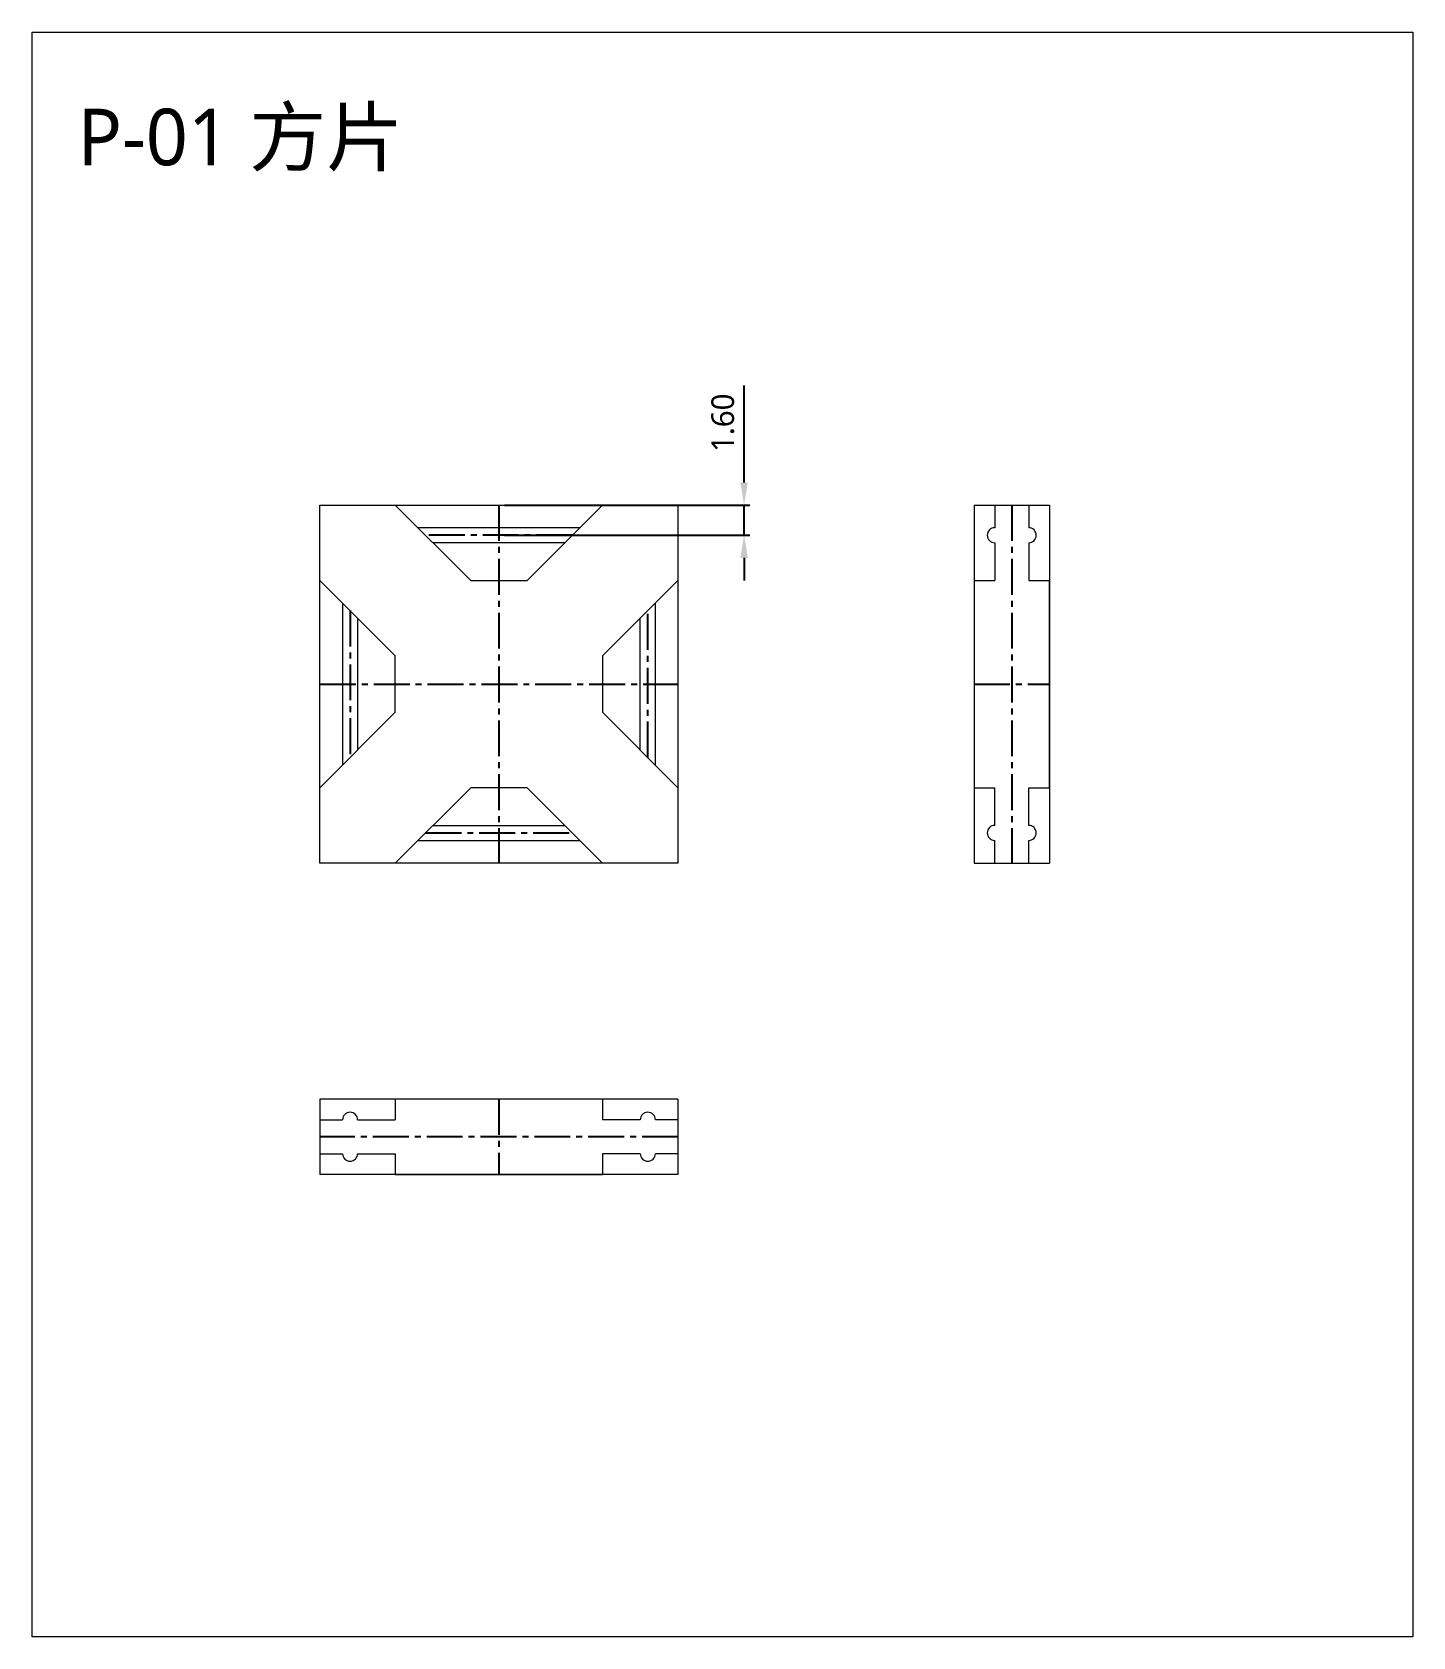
# Model space of a CAD drawing. Header units: millimetres. Extents: x 802 to 1336, y 683 to 768.
# Drawn here: x 896.2 to 969.5, y 682.5 to 767.7 of the extents above; entities that cross this region are included whole.
import ezdxf

# ---------------------------------------------------------------- set-up
doc = ezdxf.new("R2010")
doc.units = ezdxf.units.MM
doc.header["$LTSCALE"] = 0.1
doc.header["$PDSIZE"] = -5
doc.linetypes.add('CENTER2', pattern=[28.575, 19.05, -3.175, 3.175, -3.175])
doc.layers.get('DEFPOINTS').update_dxf_attribs({"lineweight": 18})
doc.layers.add('LABEL_LINE', color=6, linetype='Continuous', lineweight=18)
doc.layers.add('SOLID_LINE', color=7, linetype='Continuous', lineweight=18)
doc.layers.add('参考', color=1, linetype='CENTER2')
doc.layers.add('注释', color=4, linetype='Continuous', lineweight=18, plot=False)
doc.styles.get("Standard").update_dxf_attribs({"font": ''})
doc.styles.get('Standard').set_extended_font_data('Microsoft YaHei')
doc.dimstyles.get("Standard").update_dxf_attribs({"dimtxt": 1.2, "dimasz": 1.2, "dimexe": 0.3, "dimexo": 0.3, "dimgap": 0.5, "dimtad": 1, "dimzin": 0, "dimdsep": 46, "dimtxsty": 'Standard', "dimcen": 0.09, "dimdle": 4, "dimclrd": 3, "dimclre": 3, "dimclrt": 6, "dimadec": 0, "dimazin": 0, "dimtfac": 1, "dimtmove": 0, "dimatfit": 3, "dimfxl": 1, "dimtolj": 1, "dimtzin": 0, "dimarcsym": 0})

msp = doc.modelspace()

# ---------------------------------------------------------------- texts
at = {"layer": '注释'}
msp.add_text('P-01 方片', height=3, dxfattribs=at).set_placement((898.639, 760.649))

# ---------------------------------------------------------------- blocks, each defined once
blk = doc.blocks.new('*D0')
at = {"layer": 'DEFPOINTS', "color": 3, "linetype": 'Continuous', "lineweight": -2}
for p, q in [((934.012, 743.813), (934.012, 748.953)), ((921.303, 742.613), (934.312, 742.613)), ((934.012, 741.013), (934.012, 742.613)), ((921.303, 741.013), (934.312, 741.013)), ((934.012, 739.813), (934.012, 738.613))]:
    blk.add_line(p, q, dxfattribs=at)
at = {"layer": 'DEFPOINTS', "color": 0}
for p in [(921.003, 742.613), (934.012, 742.613), (921.003, 741.013)]:
    blk.add_point(p, dxfattribs=at)
at = {"layer": 'DEFPOINTS', "color": 3}
for points in [[(933.812, 743.813), (934.212, 743.813), (934.012, 742.613)], [(933.812, 739.813), (934.212, 739.813), (934.012, 741.013)]]:
    blk.add_solid(points, dxfattribs=at)
at = {"layer": 'DEFPOINTS', "color": 6, "insert": (932.888, 746.983), "char_height": 1.2, "attachment_point": 5, "rotation": 90}
blk.add_mtext('\\A1;1.60', dxfattribs=at)

# ---------------------------------------------------------------- dimensions: what is measured, and where the dimension line sits
at = {"layer": 'DEFPOINTS'}
dim = msp.add_linear_dim(base=(934.012, 742.613), p1=(921.003, 741.013), p2=(921.003, 742.613), angle=90, dimstyle='Standard', dxfattribs=at)
dim.commit()
dim.dimension.update_dxf_attribs({"geometry": '*D0', "text_midpoint": (932.888, 746.983)})

# ---------------------------------------------------------------- linework, layer by layer
at = {"layer": 'DEFPOINTS'}
for p, q in [((947.316, 742.613), (949.116, 742.613)), ((946.216, 738.613), (946.216, 727.613)), ((950.216, 727.613), (950.216, 738.613)), ((947.316, 723.613), (949.116, 723.613)), ((947.316, 723.613), (949.116, 723.613)), ((947.316, 723.613), (949.116, 723.613)), ((926.503, 711.088), (915.503, 711.088)), ((911.503, 709.988), (911.503, 708.188)), ((911.503, 709.988), (911.503, 708.188)), ((911.503, 709.988), (911.503, 708.188)), ((930.503, 709.988), (930.503, 708.188)), ((915.503, 707.088), (926.503, 707.088))]:
    msp.add_line(p, q, dxfattribs=at)
msp.add_lwpolyline([(911.503, 742.613), (930.503, 742.613), (930.503, 723.613), (911.503, 723.613)], close=True, dxfattribs=at)
at = {"layer": 'LABEL_LINE'}
msp.add_lwpolyline([(896.229, 767.717), (969.504, 767.717), (969.504, 682.541), (896.229, 682.541)], close=True, dxfattribs=at)
at = {"layer": 'SOLID_LINE'}
for p, q in [((919.503, 738.613), (915.503, 742.613)), ((922.503, 738.613), (926.503, 742.613)), ((946.216, 742.613), (946.216, 723.613)), ((946.216, 742.613), (950.216, 742.613)), ((947.316, 742.613), (947.316, 741.413)), ((949.116, 742.613), (949.116, 741.413)), ((950.216, 742.613), (950.216, 723.613)), ((925.303, 741.413), (916.703, 741.413)), ((924.503, 740.613), (917.503, 740.613)), ((947.316, 740.613), (947.316, 738.613)), ((949.116, 740.613), (949.116, 738.613)), ((911.503, 738.613), (915.503, 734.613)), ((919.503, 738.613), (922.503, 738.613)), ((930.503, 738.613), (926.503, 734.613)), ((946.216, 738.613), (947.316, 738.613)), ((949.116, 738.613), (950.216, 738.613)), ((912.703, 737.413), (912.703, 728.813)), ((929.303, 728.813), (929.303, 737.413)), ((913.503, 736.613), (913.503, 729.613)), ((928.503, 729.613), (928.503, 736.613)), ((915.503, 731.613), (915.503, 734.613)), ((926.503, 734.613), (926.503, 731.613)), ((911.503, 727.613), (915.503, 731.613)), ((930.503, 727.613), (926.503, 731.613)), ((919.503, 727.613), (915.503, 723.613)), ((922.503, 727.613), (919.503, 727.613)), ((922.503, 727.613), (926.503, 723.613)), ((946.216, 727.613), (947.316, 727.613)), ((947.316, 725.613), (947.316, 727.613)), ((949.116, 727.613), (950.216, 727.613)), ((949.116, 725.613), (949.116, 727.613)), ((917.503, 725.613), (924.503, 725.613)), ((916.703, 724.813), (925.303, 724.813)), ((947.316, 723.613), (947.316, 724.813)), ((949.116, 723.613), (949.116, 724.813)), ((946.216, 723.613), (950.216, 723.613)), ((930.503, 711.088), (911.503, 711.088)), ((911.503, 711.088), (911.503, 707.088)), ((915.503, 711.088), (915.503, 709.988)), ((926.503, 711.088), (926.503, 709.988)), ((930.503, 711.088), (930.503, 707.088)), ((911.503, 709.988), (912.703, 709.988)), ((913.503, 709.988), (915.503, 709.988)), ((928.503, 709.988), (926.503, 709.988)), ((930.503, 709.988), (929.303, 709.988)), ((911.503, 708.188), (912.703, 708.188)), ((913.503, 708.188), (915.503, 708.188)), ((915.503, 708.188), (915.503, 707.088)), ((928.503, 708.188), (926.503, 708.188)), ((926.503, 708.188), (926.503, 707.088)), ((930.503, 708.188), (929.303, 708.188)), ((930.503, 707.088), (911.503, 707.088))]:
    msp.add_line(p, q, dxfattribs=at)
for centre, start, end in [((947.316, 741.013), 90, 270), ((949.116, 741.013), 270, 90), ((947.316, 725.213), 90, 270), ((949.116, 725.213), 270, 90), ((913.103, 709.988), 0, 180), ((928.903, 709.988), 0, 180), ((913.103, 708.188), 180, 360), ((928.903, 708.188), 180, 0)]:
    msp.add_arc(centre, 0.4, start, end, dxfattribs=at)
at = {"layer": '参考'}
for p, q in [((921.003, 742.613), (921.003, 723.613)), ((948.216, 742.613), (948.216, 723.613)), ((924.903, 741.013), (917.103, 741.013)), ((913.103, 737.013), (913.103, 729.213)), ((928.903, 729.213), (928.903, 737.013)), ((911.503, 733.113), (930.503, 733.113)), ((946.216, 733.113), (950.216, 733.113)), ((917.103, 725.213), (924.903, 725.213)), ((921.003, 711.088), (921.003, 707.088)), ((930.503, 709.088), (911.503, 709.088))]:
    msp.add_line(p, q, dxfattribs=at)

msp.set_redraw_order([(e.dxf.handle, doc.entitydb.next_handle()) for e in msp.query("TEXT MTEXT ATTDEF DIMENSION ARC_DIMENSION")])  # texts and dimensions are drawn at this point

doc.saveas('drawing.dxf')
